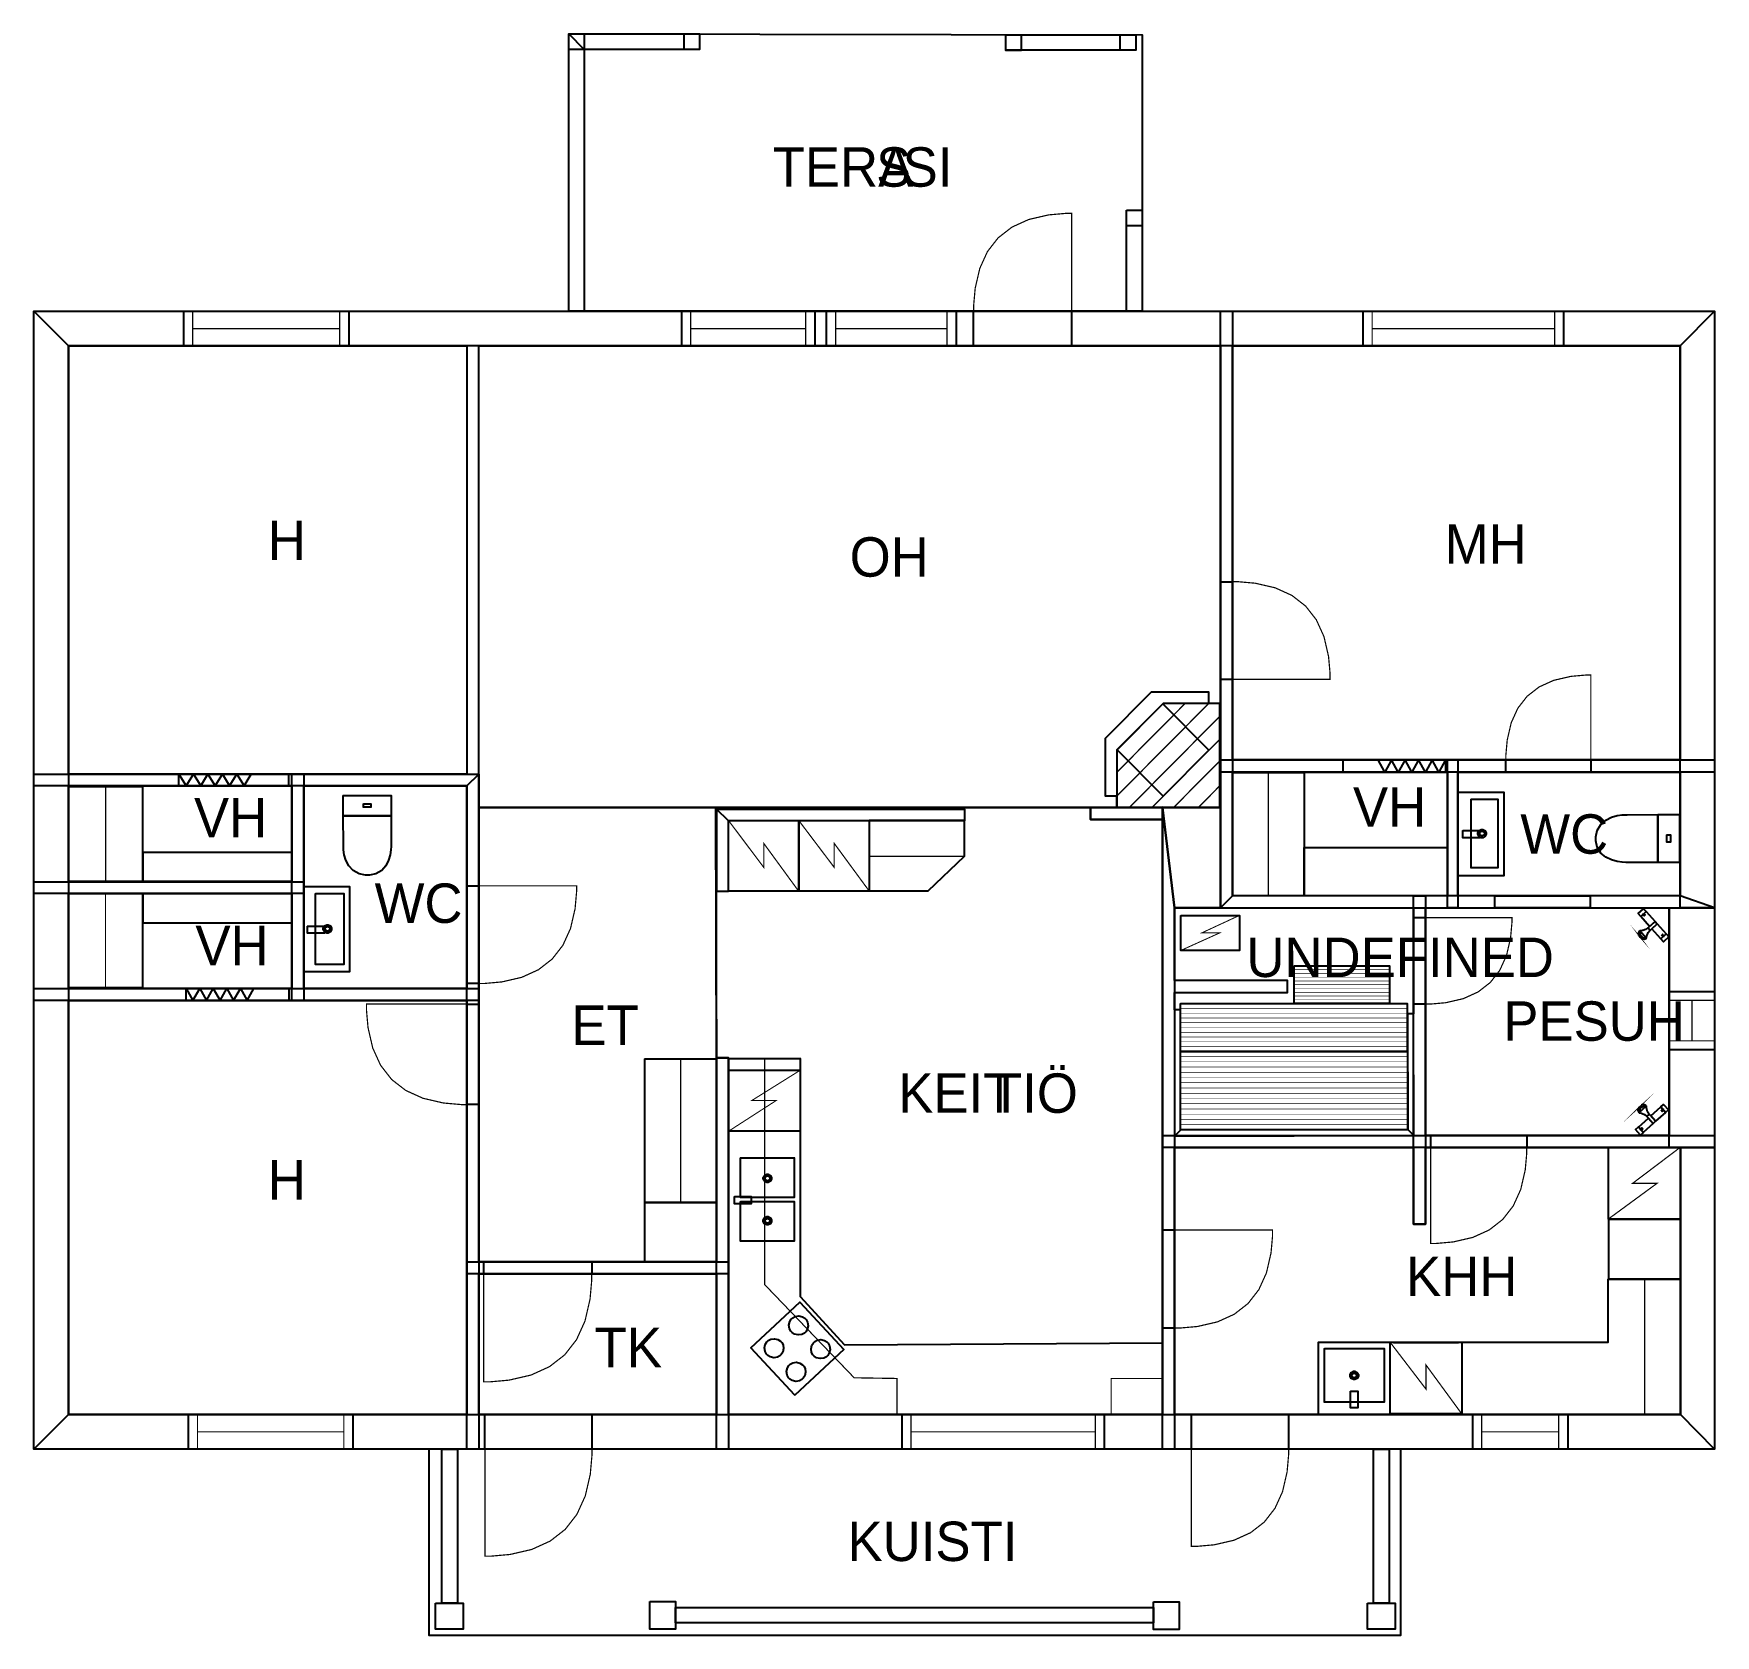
# Model space of a CAD drawing. Extents: x 2.4 to 17.1, y 0 to 14.
import ezdxf

# ---------------------------------------------------------------- set-up
doc = ezdxf.new("R2010")
doc.units = 0
doc.layers.get('0').update_dxf_attribs({"linetype": 'CONTINUOUS'})

msp = doc.modelspace()

# ---------------------------------------------------------------- texts
at = {"color": 0}
for s, p in [('TERA', (8.83449, 12.637)), ('S', (9.73586, 12.637)), ('SI', (9.96706, 12.637)), ('H', (4.43137, 9.38156)), ('MH', (14.694, 9.34867)), ('OH', (9.50578, 9.23594)), ('VH', (13.8943, 7.05532)), ('VH', (3.78789, 6.96329)), ('WC', (15.3537, 6.81958)), ('WC', (5.36349, 6.2164)), ('VH', (3.80039, 5.84704)), ('UNDEFINED', (12.965, 5.74428)), ('ET', (7.07876, 5.15221)), ('PESUH', (15.2049, 5.18833)), ('KEIT', (9.92918, 4.55992)), ('TIÖ', (10.7295, 4.55992)), ('H', (4.43137, 3.80368)), ('KHH', (14.3575, 2.96246)), ('TK', (7.28162, 2.34161)), ('KUISTI', (9.48668, 0.65084))]:
    msp.add_text(s, height=0.34375, dxfattribs=at).set_placement(p)

# ---------------------------------------------------------------- linework, layer by layer
at = {"color": 0}
for points, const_width in [([(7.05533, 13.9696), (8.19726, 13.9696), (8.19726, 13.8342), (7.19075, 13.8342), (7.05533, 13.9696)], 0.00208), ([(7.05533, 11.5507), (7.05533, 13.9696), (7.19075, 13.8342), (7.19075, 11.5507), (7.05533, 11.5507)], 0.00208), ([(7.05533, 11.5507), (7.05533, 13.9697), (12.0562, 13.9619), (12.0562, 11.5507), (7.05533, 11.5507)], 0.00208), ([(10.8662, 13.9619), (11.9996, 13.9619), (11.9996, 13.8265), (10.8662, 13.8265), (10.8662, 13.9619)], 0.00208), ([(10.5866, 11.5507), (10.5866, 11.6008), (10.5999, 11.7508), (10.64, 11.9243), (10.7067, 12.071), (10.8001, 12.1911), (10.9202, 12.2844), (11.0669, 12.3512), (11.2404, 12.3912), (11.3905, 12.4045), (11.4405, 12.4045), (11.4405, 11.5507), (10.5866, 11.5507)], 0.01042), ([(11.9207, 12.4311), (12.0562, 12.4311), (12.0562, 11.5507), (11.9207, 11.5507), (11.9207, 12.4311)], 0.00208), ([(2.39219, 11.5507), (17.0481, 11.5507), (16.746, 11.2486), (2.69428, 11.2486), (2.39219, 11.5507)], 0.00208), ([(2.39219, 1.62668), (2.39219, 11.5507), (2.69428, 11.2486), (2.69428, 1.92876), (2.39219, 1.62668)], 0.00208), ([(3.69803, 11.5507), (5.13688, 11.5507), (5.13688, 11.2486), (3.69803, 11.2486), (3.69803, 11.5507)], 0.01042), ([(3.69803, 11.5507), (5.13688, 11.5507), (5.13688, 11.2486), (3.69803, 11.2486), (3.69803, 11.5507)], 0.01042), ([(8.04156, 11.5507), (9.20063, 11.5507), (9.20063, 11.2486), (8.04156, 11.2486), (8.04156, 11.5507)], 0.01042), ([(8.04156, 11.5507), (9.20063, 11.5507), (9.20063, 11.2486), (8.04156, 11.2486), (8.04156, 11.5507)], 0.01042), ([(9.30469, 11.5507), (10.4329, 11.5507), (10.4329, 11.2486), (9.30469, 11.2486), (9.30469, 11.5507)], 0.01042), ([(9.30469, 11.5507), (10.4329, 11.5507), (10.4329, 11.2486), (9.30469, 11.2486), (9.30469, 11.5507)], 0.01042), ([(10.5866, 11.5507), (11.4405, 11.5507), (11.4405, 11.2486), (10.5866, 11.2486), (10.5866, 11.5507)], 0.01042), ([(10.5866, 11.5507), (11.4405, 11.5507), (11.4405, 11.2486), (10.5866, 11.2486), (10.5866, 11.5507)], 0.01042), ([(12.7389, 6.34679), (12.7389, 11.5507), (12.843, 11.5507), (12.843, 6.45096), (12.7389, 6.34679)], 0.00208), ([(13.9838, 11.5507), (15.731, 11.5507), (15.731, 11.2486), (13.9838, 11.2486), (13.9838, 11.5507)], 0.01042), ([(13.9838, 11.5507), (15.731, 11.5507), (15.731, 11.2486), (13.9838, 11.2486), (13.9838, 11.5507)], 0.01042), ([(17.0481, 11.5507), (17.0481, 6.34679), (16.746, 6.34679), (16.746, 11.2486), (17.0481, 11.5507)], 0.00208), ([(12.7389, 9.19211), (12.843, 9.19211), (12.843, 8.34056), (12.7389, 8.34056), (12.7389, 9.19211)], 0.01042), ([(12.7389, 9.19211), (12.843, 9.19211), (12.843, 8.34056), (12.7389, 8.34056), (12.7389, 9.19211)], 0.01042), ([(12.843, 9.19211), (12.8929, 9.19211), (13.0426, 9.17882), (13.2156, 9.13889), (13.362, 9.07238), (13.4817, 8.97922), (13.5749, 8.85943), (13.6414, 8.71306), (13.6813, 8.5401), (13.6947, 8.39035), (13.6947, 8.34044), (12.843, 8.34044), (12.843, 9.19211)], 0.01042), ([(15.2276, 7.63743), (15.2276, 7.68083), (15.2393, 7.81104), (15.274, 7.96149), (15.3318, 8.08876), (15.4129, 8.19293), (15.5169, 8.27393), (15.6443, 8.33176), (15.7947, 8.36649), (15.9249, 8.37804), (15.9683, 8.37804), (15.9683, 7.63743), (15.2276, 7.63743)], 0.01042), ([(12.7389, 7.22319), (11.8354, 7.22319), (11.8354, 7.32156), (11.7367, 7.32156), (11.7367, 7.82758), (12.137, 8.23281), (12.6345, 8.23281), (12.6345, 8.13178), (12.7316, 8.13178), (12.7389, 7.22319)], 0.01042), ([(11.8337, 7.72521), (11.8337, 7.22319), (12.7322, 7.22319), (12.7322, 8.1289), (12.2382, 8.1289), (11.8337, 7.72521)], 0.01208), ([(12.2351, 8.12603), (12.6378, 7.72179), (12.2398, 7.32221), (11.8372, 7.72646), (12.2351, 8.12603)], 0.01208), ([(12.7389, 7.63743), (17.0481, 7.63743), (17.0481, 7.53006), (12.7389, 7.53006), (12.7389, 7.63743)], 0.00208), ([(13.8095, 7.63743), (14.7024, 7.63743), (14.7024, 7.53006), (13.8095, 7.53006), (13.8095, 7.63743)], 0.01042), ([(14.719, 7.63743), (14.8097, 7.63743), (14.8097, 6.34679), (14.719, 6.34679), (14.719, 7.63743)], 0.00208), ([(15.2276, 7.63743), (15.9683, 7.63743), (15.9683, 7.53006), (15.2276, 7.53006), (15.2276, 7.63743)], 0.01042), ([(15.2276, 7.63743), (15.9683, 7.63743), (15.9683, 7.53006), (15.2276, 7.53006), (15.2276, 7.63743)], 0.01042), ([(6.16857, 7.41038), (2.39219, 7.41038), (2.39219, 7.51454), (6.27274, 7.51454), (6.16857, 7.41038)], 0.00208), ([(3.65717, 7.51454), (4.61242, 7.51454), (4.61242, 7.41038), (3.65717, 7.41038), (3.65717, 7.51454)], 0.01042), ([(4.64094, 7.51454), (4.74511, 7.51454), (4.74511, 5.54075), (4.64094, 5.54075), (4.64094, 7.51454)], 0.00208), ([(6.16857, 1.62668), (6.16857, 7.41038), (6.27274, 7.51454), (6.27274, 1.62668), (6.16857, 1.62668)], 0.00208), ([(12.8443, 7.52778), (12.8443, 6.45101), (13.4693, 6.45101), (13.4693, 7.52778), (12.8443, 7.52778)], 0.01042), ([(2.69536, 7.40722), (2.69536, 6.57601), (3.33968, 6.57601), (3.33968, 7.40722), (2.69536, 7.40722)], 0.01042), ([(5.08951, 7.32883), (5.50608, 7.32883), (5.50608, 7.15007), (5.08951, 7.15007), (5.08951, 7.32883)], 0.01042), ([(14.8115, 7.35531), (14.8115, 6.62771), (15.2099, 6.62771), (15.2099, 7.35531), (14.8115, 7.35531)], 0.01042), ([(5.26471, 7.2545), (5.33089, 7.2545), (5.33089, 7.22439), (5.26471, 7.22439), (5.26471, 7.2545)], 0.01042), ([(8.34532, 7.20942), (10.5061, 7.20942), (10.5061, 7.10525), (8.44949, 7.10525), (8.34532, 7.20942)], 0.00208), ([(8.44949, 6.49283), (8.44949, 7.10525), (8.34532, 7.20942), (8.34532, 6.49283), (8.44949, 6.49283)], 0.00208), ([(11.6058, 7.22325), (12.2339, 7.22325), (12.2339, 7.11908), (11.6058, 7.11908), (11.6058, 7.22325)], 0.00208), ([(12.2339, 7.22325), (12.7389, 7.22325), (12.7389, 6.34744), (12.3381, 6.34744), (12.2339, 7.22325)], 0.00208), ([(12.2339, 1.62668), (12.2339, 7.22325), (12.3381, 6.34744), (12.3381, 1.62668), (12.2339, 1.62668)], 0.00208), ([(14.9236, 7.29531), (14.9236, 6.69536), (15.1568, 6.69536), (15.1568, 7.29531), (14.9236, 7.29531)], 0.01042), ([(5.50608, 6.89399), (5.50608, 6.89399), (5.50613, 6.88282), (5.5045, 6.85319), (5.49837, 6.81142), (5.48497, 6.76346), (5.46143, 6.7155), (5.42497, 6.67372), (5.37278, 6.6441), (5.31972, 6.63286), (5.30208, 6.63286), (5.28375, 6.63286), (5.22889, 6.6441), (5.17481, 6.67372), (5.13699, 6.7155), (5.11257, 6.76346), (5.09858, 6.81142), (5.09218, 6.85319), (5.09044, 6.88282), (5.09056, 6.89399), (5.09056, 6.89399), (5.08951, 7.15007), (5.50608, 7.15007), (5.50608, 6.89399)], 0.01042), ([(8.44943, 7.10867), (9.06153, 7.10867), (9.06153, 6.49322), (8.44943, 6.49322), (8.44943, 7.10867)], 0.0102), ([(9.06153, 7.1096), (9.67681, 7.1096), (9.67681, 6.49419), (9.06153, 6.49419), (9.06153, 7.1096)], 0.01026), ([(9.67681, 6.49463), (10.1898, 6.49463), (10.5057, 6.79769), (10.5073, 7.11008), (9.67681, 7.11008), (9.67681, 6.49463)], 0.01042), ([(9.67681, 7.10894), (10.5061, 7.10894), (10.5061, 6.79644), (9.67681, 6.79644), (9.67681, 7.10894)], 0.01042), ([(16.2853, 6.74442), (16.2853, 6.74442), (16.2735, 6.74436), (16.2425, 6.74599), (16.1986, 6.75211), (16.1485, 6.76551), (16.0982, 6.78907), (16.0543, 6.82553), (16.0233, 6.87771), (16.0117, 6.93078), (16.0117, 6.9484), (16.0117, 6.96674), (16.0233, 7.0216), (16.0543, 7.07563), (16.0982, 7.11344), (16.1485, 7.13792), (16.1986, 7.15192), (16.2425, 7.15831), (16.2735, 7.16004), (16.2853, 7.15994), (16.2853, 7.15994), (16.5536, 7.16097), (16.5536, 6.74442), (16.2853, 6.74442)], 0.01042), ([(16.5536, 7.16092), (16.5536, 6.74442), (16.7408, 6.74442), (16.7408, 7.16092), (16.5536, 7.16092)], 0.01042), ([(14.8532, 7.02186), (14.8532, 6.95936), (14.999, 6.95936), (14.999, 7.02186), (14.8532, 7.02186)], 0.01042), ([(15.0193, 7.03179), (15.0257, 7.03179), (15.0451, 7.02115), (15.0558, 7.00179), (15.0558, 6.99533), (15.0558, 6.98893), (15.0451, 6.96957), (15.0257, 6.95888), (15.0193, 6.95888), (15.0129, 6.95888), (14.9935, 6.96957), (14.9829, 6.98893), (14.9829, 6.99533), (14.9829, 7.00179), (14.9935, 7.02115), (15.0129, 7.03179), (15.0193, 7.03179)], 0.00833), ([(15.0193, 7.01617), (15.0229, 7.01617), (15.034, 7.0101), (15.0401, 6.99903), (15.0401, 6.99533), (15.0401, 6.99169), (15.034, 6.98063), (15.0229, 6.9745), (15.0193, 6.9745), (15.0157, 6.9745), (15.0046, 6.98063), (14.9985, 6.99169), (14.9985, 6.99533), (14.9985, 6.99903), (15.0046, 7.0101), (15.0157, 7.01617), (15.0193, 7.01617)], 0.00833), ([(16.6314, 6.98579), (16.6314, 6.91954), (16.6629, 6.91954), (16.6629, 6.98579), (16.6314, 6.98579)], 0.01042), ([(3.34554, 6.83247), (4.641, 6.83247), (4.641, 6.57633), (3.34554, 6.57633), (3.34554, 6.83247)], 0.01042), ([(13.469, 6.87392), (14.719, 6.87392), (14.719, 6.45167), (13.469, 6.45167), (13.469, 6.87392)], 0.01042), ([(2.39219, 6.57596), (4.74511, 6.57596), (4.74511, 6.47179), (2.39219, 6.47179), (2.39219, 6.57596)], 0.00208), ([(2.69461, 6.47185), (2.69461, 5.65056), (3.33886, 5.65056), (3.33886, 6.47185), (2.69461, 6.47185)], 0.01042), ([(3.34554, 6.47151), (4.641, 6.47151), (4.641, 6.21533), (3.34554, 6.21533), (3.34554, 6.47151)], 0.01042), ([(4.74696, 6.5344), (4.74696, 5.79096), (5.1435, 5.79096), (5.1435, 6.5344), (4.74696, 6.5344)], 0.01042), ([(4.84799, 6.47265), (4.84799, 5.85482), (5.09526, 5.85482), (5.09526, 6.47265), (4.84799, 6.47265)], 0.01042), ([(6.16857, 6.54004), (6.27274, 6.54004), (6.27274, 5.68826), (6.16857, 5.68826), (6.16857, 6.54004)], 0.01042), ([(6.16857, 6.54004), (6.27274, 6.54004), (6.27274, 5.68826), (6.16857, 5.68826), (6.16857, 6.54004)], 0.01042), ([(6.27274, 5.68826), (6.3226, 5.68826), (6.47233, 5.70161), (6.64535, 5.74154), (6.79172, 5.80806), (6.91151, 5.90121), (7.00467, 6.021), (7.07118, 6.16743), (7.11111, 6.34044), (7.12446, 6.49018), (7.12446, 6.54004), (6.27274, 6.54004), (6.27274, 5.68826)], 0.01042), ([(15.1322, 6.45096), (15.9628, 6.45096), (15.9628, 6.34679), (15.1322, 6.34679), (15.1322, 6.45096)], 0.01042), ([(16.746, 6.45096), (12.843, 6.45096), (12.7389, 6.34679), (17.0481, 6.34679), (16.746, 6.45096)], 0.00208), ([(14.4221, 6.45096), (14.5263, 6.45096), (14.5263, 3.58838), (14.4221, 3.58838), (14.4221, 6.45096)], 0.00208), ([(16.4282, 6.33946), (16.4504, 6.31472), (16.4033, 6.27219), (16.381, 6.29693), (16.4282, 6.33946)], 0.01042), ([(16.4504, 6.31472), (16.5285, 6.22803), (16.4814, 6.18549), (16.4033, 6.27219), (16.4504, 6.31472)], 0.01042), ([(16.6522, 6.34679), (17.0481, 6.34679), (17.0481, 4.25786), (16.6522, 4.25786), (16.6522, 6.34679)], 0.00208), ([(4.77881, 6.18918), (4.77881, 6.12668), (4.92464, 6.12668), (4.92464, 6.18918), (4.77881, 6.18918)], 0.01042), ([(4.95199, 6.20019), (4.95839, 6.20019), (4.97775, 6.18956), (4.98844, 6.17019), (4.98844, 6.16374), (4.98844, 6.15733), (4.97775, 6.13797), (4.95839, 6.12728), (4.95199, 6.12728), (4.94553, 6.12728), (4.92617, 6.13797), (4.91553, 6.15733), (4.91553, 6.16374), (4.91553, 6.17019), (4.92617, 6.18956), (4.94553, 6.20019), (4.95199, 6.20019)], 0.00833), ([(4.95199, 6.18457), (4.95562, 6.18457), (4.96669, 6.1785), (4.97282, 6.16743), (4.97282, 6.16374), (4.97282, 6.1601), (4.96669, 6.14903), (4.95562, 6.1429), (4.95199, 6.1429), (4.94829, 6.1429), (4.93722, 6.14903), (4.93115, 6.1601), (4.93115, 6.16374), (4.93115, 6.16743), (4.93722, 6.1785), (4.94829, 6.18457), (4.95199, 6.18457)], 0.00833), ([(12.3918, 6.28196), (12.9051, 6.28196), (12.9051, 5.97547), (12.3918, 5.97547), (12.3918, 6.28196)], 0.00856), ([(14.4221, 6.26264), (14.5263, 6.26264), (14.5263, 5.50836), (14.4221, 5.50836), (14.4221, 6.26264)], 0.01042), ([(14.4221, 6.26264), (14.5263, 6.26264), (14.5263, 5.50836), (14.4221, 5.50836), (14.4221, 6.26264)], 0.01042), ([(14.5263, 5.50836), (14.5704, 5.50836), (14.7029, 5.52018), (14.8561, 5.5555), (14.9858, 5.61442), (15.0918, 5.69694), (15.1743, 5.803), (15.2333, 5.93261), (15.2686, 6.08583), (15.2804, 6.21837), (15.2804, 6.26253), (14.5263, 6.26253), (14.5263, 5.50836)], 0.01042), ([(16.4265, 6.29308), (16.4296, 6.29156), (16.4389, 6.28694), (16.4415, 6.28564), (16.4415, 6.28564), (16.4404, 6.28472), (16.4372, 6.28185), (16.434, 6.27897), (16.4331, 6.278), (16.4331, 6.278), (16.4319, 6.28017), (16.4278, 6.28988), (16.4265, 6.29308)], 0.01042), ([(16.5285, 6.22803), (16.5474, 6.20708), (16.4854, 6.15136), (16.4839, 6.1531), (16.4682, 6.17051), (16.4667, 6.17225), (16.4717, 6.17681), (16.5233, 6.22336), (16.5285, 6.22803)], 0.01042), ([(16.5474, 6.20708), (16.6254, 6.12039), (16.5782, 6.0779), (16.5001, 6.16461), (16.5474, 6.20708)], 0.01042), ([(16.6247, 6.12121), (16.6485, 6.09489), (16.6013, 6.05236), (16.5775, 6.07867), (16.6247, 6.12121)], 0.01042), ([(16.6007, 6.09956), (16.5994, 6.10281), (16.5958, 6.11257), (16.595, 6.11539), (16.595, 6.11539), (16.5939, 6.11447), (16.5907, 6.11154), (16.5875, 6.10867), (16.5864, 6.10769), (16.5864, 6.10769), (16.5885, 6.10639), (16.5976, 6.10124), (16.6007, 6.09956)], 0.01042), ([(13.3819, 5.84201), (14.2126, 5.84201), (14.2126, 5.51264), (13.3819, 5.51264), (13.3819, 5.84201)], 0.01042), ([(2.39219, 5.64492), (6.27274, 5.64492), (6.27274, 5.54075), (2.39219, 5.54075), (2.39219, 5.64492)], 0.00208), ([(3.71978, 5.64492), (4.6154, 5.64492), (4.6154, 5.54075), (3.71978, 5.54075), (3.71978, 5.64492)], 0.01042), ([(16.6522, 5.61876), (17.0481, 5.61876), (17.0481, 5.10992), (16.6522, 5.10992), (16.6522, 5.61876)], 0.01042), ([(16.6522, 5.61876), (17.0481, 5.61876), (17.0481, 5.10992), (16.6522, 5.10992), (16.6522, 5.61876)], 0.01042), ([(6.16857, 4.63189), (6.11719, 4.63189), (5.96306, 4.64561), (5.785, 4.68674), (5.63428, 4.75521), (5.51101, 4.85107), (5.41515, 4.97439), (5.34663, 5.12506), (5.30556, 5.30311), (5.29189, 5.45725), (5.29189, 5.50857), (6.16857, 5.50857), (6.16857, 4.63189)], 0.01042), ([(6.16857, 5.50857), (6.27274, 5.50857), (6.27274, 4.63189), (6.16857, 4.63189), (6.16857, 5.50857)], 0.01042), ([(6.16857, 5.50857), (6.27274, 5.50857), (6.27274, 4.63189), (6.16857, 4.63189), (6.16857, 5.50857)], 0.01042), ([(12.3381, 5.45774), (12.3381, 4.35618), (12.3902, 4.40836), (12.3902, 5.45774), (12.3381, 5.45774)], 0.00208), ([(12.3903, 5.51264), (14.3671, 5.51264), (14.3671, 5.09597), (12.3903, 5.09597), (12.3903, 5.51264)], 0.01042), ([(14.4236, 4.36203), (14.4221, 5.42193), (14.37, 5.42182), (14.3715, 4.41401), (14.4236, 4.36203)], 0.00208), ([(7.71912, 5.03212), (7.71912, 3.77821), (8.34412, 3.77821), (8.34412, 5.03212), (7.71912, 5.03212)], 0.01042), ([(8.34532, 5.03911), (8.44949, 5.03911), (8.44949, 1.62668), (8.34532, 1.62668), (8.34532, 5.03911)], 0.00208), ([(8.45074, 1.93056), (8.45074, 5.03461), (8.76378, 5.03461), (8.76378, 3.06233), (9.54471, 2.24903), (9.91878, 2.24306), (9.91878, 1.93056), (8.44993, 1.92876), (8.45074, 1.93056)], 0.01042), ([(8.44943, 5.03461), (9.07443, 5.03461), (9.07443, 2.95742), (9.46067, 2.53504), (12.234, 2.55376), (12.234, 1.92876), (8.44943, 1.92876), (8.44943, 5.03461)], 0.01042), ([(12.3908, 5.09597), (14.371, 5.09597), (14.371, 4.41118), (12.3908, 4.41118), (12.3908, 5.09597)], 0.01042), ([(8.44943, 4.93229), (8.44943, 4.39947), (9.07443, 4.39947), (9.07443, 4.93229), (8.44943, 4.93229)], 0.00888), ([(16.5335, 4.48579), (16.5126, 4.46701), (16.4568, 4.52892), (16.4586, 4.53049), (16.476, 4.54617), (16.4776, 4.54775), (16.4822, 4.54275), (16.5287, 4.49104), (16.5335, 4.48579)], 0.01042), ([(16.6201, 4.56386), (16.5335, 4.48579), (16.491, 4.53304), (16.5776, 4.61111), (16.6201, 4.56386)], 0.01042), ([(16.6449, 4.58615), (16.6201, 4.56386), (16.5776, 4.61111), (16.6025, 4.6334), (16.6449, 4.58615)], 0.01042), ([(16.5986, 4.58789), (16.5969, 4.58479), (16.5924, 4.57547), (16.5911, 4.57275), (16.5911, 4.57275), (16.5901, 4.57383), (16.5874, 4.57704), (16.5843, 4.58024), (16.5835, 4.58128), (16.5835, 4.58128), (16.5856, 4.58242), (16.5953, 4.58658), (16.5986, 4.58789)], 0.01042), ([(12.3381, 4.35618), (14.4236, 4.36203), (14.3715, 4.41401), (12.3902, 4.40836), (12.3381, 4.35618)], 0.00208), ([(16.4267, 4.38965), (16.4003, 4.36594), (16.3578, 4.41314), (16.3842, 4.43685), (16.4267, 4.38965)], 0.01042), ([(16.5126, 4.46701), (16.4258, 4.38894), (16.3833, 4.43614), (16.47, 4.51421), (16.5126, 4.46701)], 0.01042), ([(16.405, 4.41363), (16.4082, 4.41488), (16.4179, 4.41851), (16.4208, 4.41943), (16.4208, 4.41943), (16.4199, 4.42051), (16.4169, 4.42372), (16.4142, 4.42692), (16.4132, 4.42794), (16.4132, 4.42794), (16.4118, 4.42594), (16.4067, 4.41672), (16.405, 4.41363)], 0.01042), ([(12.2339, 4.36203), (17.0481, 4.36203), (17.0481, 4.25786), (12.2339, 4.25786), (12.2339, 4.36203)], 0.00208), ([(15.4096, 4.25786), (15.4096, 4.20882), (15.3964, 4.06168), (15.3572, 3.89165), (15.2918, 3.74778), (15.2003, 3.6301), (15.0826, 3.53851), (14.9387, 3.47314), (14.7686, 3.43392), (14.6215, 3.42079), (14.5725, 3.42079), (14.5725, 4.25786), (15.4096, 4.25786)], 0.01042), ([(14.5726, 4.36203), (15.4096, 4.36203), (15.4096, 4.25786), (14.5726, 4.25786), (14.5726, 4.36203)], 0.01042), ([(14.5726, 4.36203), (15.4096, 4.36203), (15.4096, 4.25786), (14.5726, 4.25786), (14.5726, 4.36203)], 0.01042), ([(16.1217, 4.25786), (16.1217, 3.63286), (16.7467, 3.63286), (16.7467, 4.25786), (16.1217, 4.25786)], 0.01042), ([(17.0481, 4.25786), (17.0481, 1.62668), (16.7507, 1.92876), (16.7507, 4.25786), (17.0481, 4.25786)], 0.00208), ([(8.5541, 4.16803), (8.5541, 3.8221), (9.02285, 3.8221), (9.02285, 4.16803), (8.5541, 4.16803)], 0.01042), ([(8.78847, 4.02485), (8.79486, 4.02485), (8.81424, 4.01421), (8.82493, 3.99485), (8.82493, 3.98839), (8.82493, 3.98199), (8.81424, 3.96262), (8.79486, 3.95193), (8.78847, 3.95193), (8.78201, 3.95193), (8.76264, 3.96262), (8.75201, 3.98199), (8.75201, 3.98839), (8.75201, 3.99485), (8.76264, 4.01421), (8.78201, 4.02485), (8.78847, 4.02485)], 0.00833), ([(8.78847, 4.00922), (8.7921, 4.00922), (8.80317, 4.00315), (8.80931, 3.99208), (8.80931, 3.98839), (8.80931, 3.98475), (8.80317, 3.97368), (8.7921, 3.96756), (8.78847, 3.96756), (8.78478, 3.96756), (8.77371, 3.97368), (8.76764, 3.98475), (8.76764, 3.98839), (8.76764, 3.99208), (8.77371, 4.00315), (8.78478, 4.00922), (8.78847, 4.00922)], 0.00833), ([(8.50097, 3.83003), (8.50097, 3.76753), (8.64681, 3.76753), (8.64681, 3.83003), (8.50097, 3.83003)], 0.01042), ([(7.71912, 3.77815), (7.71912, 3.26014), (8.34412, 3.26014), (8.34412, 3.77815), (7.71912, 3.77815)], 0.01042), ([(8.55306, 3.78575), (8.55306, 3.43983), (9.02181, 3.43983), (9.02181, 3.78575), (8.55306, 3.78575)], 0.01042), ([(8.78847, 3.65468), (8.79486, 3.65468), (8.81424, 3.64404), (8.82493, 3.62468), (8.82493, 3.61822), (8.82493, 3.61182), (8.81424, 3.59244), (8.79486, 3.58176), (8.78847, 3.58176), (8.78201, 3.58176), (8.76264, 3.59244), (8.75201, 3.61182), (8.75201, 3.61822), (8.75201, 3.62468), (8.76264, 3.64404), (8.78201, 3.65468), (8.78847, 3.65468)], 0.00833), ([(8.78847, 3.63906), (8.7921, 3.63906), (8.80317, 3.63297), (8.80931, 3.6219), (8.80931, 3.61822), (8.80931, 3.61458), (8.80317, 3.60351), (8.7921, 3.59739), (8.78847, 3.59739), (8.78478, 3.59739), (8.77371, 3.60351), (8.76764, 3.61458), (8.76764, 3.61822), (8.76764, 3.6219), (8.77371, 3.63297), (8.78478, 3.63906), (8.78847, 3.63906)], 0.00833), ([(12.2339, 3.53803), (12.3381, 3.53803), (12.3381, 2.68306), (12.2339, 2.68306), (12.2339, 3.53803)], 0.01042), ([(12.2339, 3.53803), (12.3381, 3.53803), (12.3381, 2.68306), (12.2339, 2.68306), (12.2339, 3.53803)], 0.01042), ([(12.3381, 2.68306), (12.3882, 2.68306), (12.5385, 2.69646), (12.7122, 2.73649), (12.8591, 2.80333), (12.9794, 2.89681), (13.0729, 3.01704), (13.1397, 3.16401), (13.1797, 3.33768), (13.1931, 3.48796), (13.1931, 3.53803), (12.3381, 3.53803), (12.3381, 2.68306)], 0.01042), ([(16.1242, 3.63286), (16.1242, 3.10792), (16.7492, 3.10792), (16.7492, 3.63286), (16.1242, 3.63286)], 0.01042), ([(6.16857, 3.26014), (8.44949, 3.26014), (8.44949, 3.15597), (6.16857, 3.15597), (6.16857, 3.26014)], 0.00208), ([(6.31418, 3.26014), (7.25635, 3.26014), (7.25635, 3.15597), (6.31418, 3.15597), (6.31418, 3.26014)], 0.01042), ([(6.31418, 3.26014), (7.25635, 3.26014), (7.25635, 3.15597), (6.31418, 3.15597), (6.31418, 3.26014)], 0.01042), ([(7.25635, 3.15597), (7.25635, 3.10081), (7.2416, 2.93517), (7.19743, 2.74376), (7.12381, 2.58182), (7.02078, 2.44933), (6.88829, 2.34631), (6.72635, 2.27268), (6.535, 2.22851), (6.36936, 2.21376), (6.31418, 2.21376), (6.31418, 3.15597), (7.25635, 3.15597)], 0.01042), ([(13.5928, 1.92876), (13.5928, 2.55951), (16.1204, 2.55951), (16.1204, 3.10775), (16.7506, 3.10775), (16.7506, 1.92931), (13.5928, 1.92876)], 0.01042), ([(16.4381, 3.10775), (16.4381, 1.93044), (16.7506, 1.93044), (16.7506, 3.10775), (16.4381, 3.10775)], 0.01042), ([(9.02724, 2.09853), (8.64333, 2.51025), (9.06999, 2.9081), (9.45389, 2.49636), (9.02724, 2.09853)], 0.01042), ([(9.00261, 2.7665), (9.00851, 2.77203), (9.03076, 2.78386), (9.06228, 2.7889), (9.09343, 2.78168), (9.11485, 2.76839), (9.12039, 2.76243), (9.12587, 2.75651), (9.13769, 2.73426), (9.14268, 2.70269), (9.13547, 2.67156), (9.12218, 2.65018), (9.11626, 2.64464), (9.11029, 2.63917), (9.08806, 2.62733), (9.05647, 2.62229), (9.02533, 2.6295), (9.00396, 2.64279), (8.99849, 2.64871), (8.99294, 2.65468), (8.98112, 2.67692), (8.97613, 2.7085), (8.98329, 2.73964), (8.99664, 2.76101), (9.00261, 2.7665)], 0.01042), ([(8.78928, 2.5676), (8.79519, 2.57314), (8.81743, 2.58496), (8.84896, 2.58996), (8.8801, 2.58279), (8.90153, 2.56944), (8.90707, 2.56347), (8.91254, 2.55757), (8.92437, 2.53532), (8.92936, 2.50379), (8.92215, 2.47265), (8.90886, 2.45122), (8.90294, 2.44569), (8.89697, 2.44021), (8.87472, 2.42839), (8.84315, 2.42339), (8.81201, 2.43061), (8.79064, 2.4439), (8.78515, 2.44982), (8.77963, 2.45578), (8.76779, 2.47803), (8.76281, 2.50956), (8.76997, 2.54069), (8.78331, 2.56207), (8.78928, 2.5676)], 0.01042), ([(9.19476, 2.56039), (9.20068, 2.56592), (9.22293, 2.57775), (9.2545, 2.58274), (9.28564, 2.57557), (9.30701, 2.56222), (9.31256, 2.55626), (9.31803, 2.55035), (9.32986, 2.5281), (9.3349, 2.49658), (9.32769, 2.46544), (9.31435, 2.44401), (9.30843, 2.43847), (9.30246, 2.433), (9.28022, 2.42117), (9.24869, 2.41618), (9.21756, 2.42339), (9.19612, 2.43668), (9.19065, 2.4426), (9.18511, 2.44857), (9.17329, 2.47081), (9.16829, 2.50239), (9.17551, 2.53353), (9.18886, 2.5549), (9.19476, 2.56039)], 0.01042), ([(13.6449, 2.50429), (14.1657, 2.50429), (14.1657, 2.03554), (13.6449, 2.03554), (13.6449, 2.50429)], 0.01042), ([(14.2178, 2.55951), (14.8428, 2.55951), (14.8428, 1.93451), (14.2178, 1.93451), (14.2178, 2.55951)], 0.01042), ([(8.98144, 2.36149), (8.98736, 2.36703), (9.0096, 2.37885), (9.04118, 2.38385), (9.07232, 2.37663), (9.09369, 2.36333), (9.09924, 2.35736), (9.10471, 2.35146), (9.11654, 2.32921), (9.12158, 2.29764), (9.11436, 2.2665), (9.10101, 2.24511), (9.09511, 2.23958), (9.08919, 2.2341), (9.06689, 2.22228), (9.03538, 2.21724), (9.00424, 2.22444), (8.98281, 2.23779), (8.97732, 2.24371), (8.97179, 2.24968), (8.95996, 2.27192), (8.95497, 2.30344), (8.96218, 2.33458), (8.97547, 2.35596), (8.98144, 2.36149)], 0.01042), ([(11.7862, 2.24224), (12.234, 2.24224), (12.234, 1.92974), (11.7862, 1.92974), (11.7862, 2.24224)], 0.01042), ([(13.8688, 2.26992), (13.8688, 2.27636), (13.8794, 2.29574), (13.8988, 2.30638), (13.9053, 2.30638), (13.9117, 2.30638), (13.9311, 2.29574), (13.9417, 2.27636), (13.9417, 2.26992), (13.9417, 2.26351), (13.9311, 2.24414), (13.9117, 2.23346), (13.9053, 2.23346), (13.8988, 2.23346), (13.8794, 2.24414), (13.8688, 2.26351), (13.8688, 2.26992)], 0.00833), ([(13.8844, 2.26992), (13.8844, 2.2736), (13.8906, 2.28467), (13.9015, 2.29075), (13.9053, 2.29075), (13.9089, 2.29075), (13.92, 2.28467), (13.9261, 2.2736), (13.9261, 2.26992), (13.9261, 2.26628), (13.92, 2.25521), (13.9089, 2.24908), (13.9053, 2.24908), (13.9015, 2.24908), (13.8906, 2.25521), (13.8844, 2.26628), (13.8844, 2.26992)], 0.00833), ([(13.874, 2.13243), (13.9365, 2.13243), (13.9365, 1.9866), (13.874, 1.9866), (13.874, 2.13243)], 0.01042), ([(17.0481, 1.62668), (2.39219, 1.62668), (2.69428, 1.92876), (16.7507, 1.92876), (17.0481, 1.62668)], 0.00208), ([(3.74061, 1.92876), (5.17219, 1.92876), (5.17219, 1.62668), (3.74061, 1.62668), (3.74061, 1.92876)], 0.01042), ([(3.74061, 1.92876), (5.17219, 1.92876), (5.17219, 1.62668), (3.74061, 1.62668), (3.74061, 1.92876)], 0.01042), ([(6.32508, 1.92876), (7.25825, 1.92876), (7.25825, 1.62668), (6.32508, 1.62668), (6.32508, 1.92876)], 0.01042), ([(6.32508, 1.92876), (7.25825, 1.92876), (7.25825, 1.62668), (6.32508, 1.62668), (6.32508, 1.92876)], 0.01042), ([(9.96263, 1.92876), (11.726, 1.92876), (11.726, 1.62668), (9.96263, 1.62668), (9.96263, 1.92876)], 0.01042), ([(9.96263, 1.92876), (11.726, 1.92876), (11.726, 1.62668), (9.96263, 1.62668), (9.96263, 1.92876)], 0.01042), ([(12.4855, 1.92876), (13.3331, 1.92876), (13.3331, 1.62668), (12.4855, 1.62668), (12.4855, 1.92876)], 0.01042), ([(12.4855, 1.92876), (13.3331, 1.92876), (13.3331, 1.62668), (12.4855, 1.62668), (12.4855, 1.92876)], 0.01042), ([(14.9389, 1.92876), (15.7668, 1.92876), (15.7668, 1.62668), (14.9389, 1.62668), (14.9389, 1.92876)], 0.01042), ([(14.9389, 1.92876), (15.7668, 1.92876), (15.7668, 1.62668), (14.9389, 1.62668), (14.9389, 1.92876)], 0.01042), ([(5.83664, 1.62668), (5.83664, 0.00358), (14.3115, 0.00358), (14.3115, 1.62463), (5.83664, 1.62668)], 0.00208), ([(5.9496, 1.62668), (6.08501, 1.62668), (6.08501, 0.28483), (5.9496, 0.28483), (5.9496, 1.62668)], 0.00208), ([(7.25825, 1.62668), (7.25825, 1.57206), (7.24365, 1.40799), (7.19993, 1.21848), (7.12701, 1.05811), (7.02496, 0.92687), (6.89372, 0.82481), (6.73335, 0.7519), (6.54378, 0.70817), (6.37972, 0.69358), (6.32508, 0.69358), (6.32508, 1.62668), (7.25825, 1.62668)], 0.01042), ([(13.3331, 1.62668), (13.3331, 1.57704), (13.3198, 1.42806), (13.2801, 1.25591), (13.2139, 1.11019), (13.1212, 0.99099), (13.002, 0.89833), (12.8563, 0.83209), (12.6841, 0.79237), (12.5352, 0.77908), (12.4855, 0.77908), (12.4855, 1.62668), (13.3331, 1.62668)], 0.01042), ([(14.0739, 1.62668), (14.2093, 1.62668), (14.2093, 0.28483), (14.0739, 0.28483), (14.0739, 1.62668)], 0.00208), ([(7.9879, 0.24669), (12.1535, 0.24669), (12.1535, 0.11127), (7.9879, 0.11127), (7.9879, 0.24669)], 0.00208)]:
    msp.add_lwpolyline(points, close=True, dxfattribs=dict(at, const_width=const_width))
at = {"color": 7}
for points in [[(7.05533, 11.5507), (7.05533, 13.9697), (12.0562, 13.9619), (12.0562, 11.5507), (7.05533, 11.5507)], [(7.05533, 11.5507), (7.05533, 13.9696), (7.19075, 13.8342), (7.19075, 11.5507), (7.05533, 11.5507)], [(7.05533, 13.9696), (8.19726, 13.9696), (8.19726, 13.8342), (7.19075, 13.8342), (7.05533, 13.9696)], [(10.8662, 13.9619), (11.9996, 13.9619), (11.9996, 13.8265), (10.8662, 13.8265), (10.8662, 13.9619)], [(11.9207, 12.4311), (12.0562, 12.4311), (12.0562, 11.5507), (11.9207, 11.5507), (11.9207, 12.4311)], [(3.69803, 11.5507), (5.13688, 11.5507), (5.13688, 11.2486), (3.69803, 11.2486), (3.69803, 11.5507)], [(3.69803, 11.5507), (5.13688, 11.5507), (5.13688, 11.2486), (3.69803, 11.2486), (3.69803, 11.5507)], [(8.04156, 11.5507), (9.20063, 11.5507), (9.20063, 11.2486), (8.04156, 11.2486), (8.04156, 11.5507)], [(8.04156, 11.5507), (9.20063, 11.5507), (9.20063, 11.2486), (8.04156, 11.2486), (8.04156, 11.5507)], [(9.30469, 11.5507), (10.4329, 11.5507), (10.4329, 11.2486), (9.30469, 11.2486), (9.30469, 11.5507)], [(9.30469, 11.5507), (10.4329, 11.5507), (10.4329, 11.2486), (9.30469, 11.2486), (9.30469, 11.5507)], [(10.5866, 11.5507), (11.4405, 11.5507), (11.4405, 11.2486), (10.5866, 11.2486), (10.5866, 11.5507)], [(10.5866, 11.5507), (11.4405, 11.5507), (11.4405, 11.2486), (10.5866, 11.2486), (10.5866, 11.5507)], [(13.9838, 11.5507), (15.731, 11.5507), (15.731, 11.2486), (13.9838, 11.2486), (13.9838, 11.5507)], [(13.9838, 11.5507), (15.731, 11.5507), (15.731, 11.2486), (13.9838, 11.2486), (13.9838, 11.5507)], [(2.69428, 11.2486), (6.16857, 11.2486), (6.16857, 7.51454), (2.69428, 7.51454), (2.69428, 11.2486)], [(6.27274, 11.2486), (12.7389, 11.2486), (12.7389, 7.22325), (6.27274, 7.22325), (6.27274, 11.2486)], [(12.843, 11.2486), (16.746, 11.2486), (16.746, 7.63743), (12.843, 7.63743), (12.843, 11.2486)], [(12.7389, 9.19211), (12.843, 9.19211), (12.843, 8.34056), (12.7389, 8.34056), (12.7389, 9.19211)], [(12.7389, 9.19211), (12.843, 9.19211), (12.843, 8.34056), (12.7389, 8.34056), (12.7389, 9.19211)], [(12.7389, 7.22319), (11.8354, 7.22319), (11.8354, 7.32156), (11.7367, 7.32156), (11.7367, 7.82758), (12.137, 8.23281), (12.6345, 8.23281), (12.6345, 8.13178), (12.7316, 8.13178), (12.7389, 7.22319)], [(11.8337, 7.72521), (11.8337, 7.22319), (12.7322, 7.22319), (12.7322, 8.1289), (12.2382, 8.1289), (11.8337, 7.72521)], [(12.2351, 8.12603), (12.6378, 7.72179), (12.2398, 7.32221), (11.8372, 7.72646), (12.2351, 8.12603)], [(13.8095, 7.63743), (14.7024, 7.63743), (14.7024, 7.53006), (13.8095, 7.53006), (13.8095, 7.63743)], [(13.8095, 7.63743), (14.7024, 7.63743), (14.7024, 7.53006), (13.8095, 7.53006), (13.8095, 7.63743)], [(14.7024, 7.63743), (14.6433, 7.53006), (14.5844, 7.63743), (14.5256, 7.53006), (14.4665, 7.63743), (14.4076, 7.53006), (14.3487, 7.63743), (14.2897, 7.53006), (14.2308, 7.63743), (14.1719, 7.53006), (14.1131, 7.63743)], [(15.2276, 7.63743), (15.9683, 7.63743), (15.9683, 7.53006), (15.2276, 7.53006), (15.2276, 7.63743)], [(15.2276, 7.63743), (15.9683, 7.63743), (15.9683, 7.53006), (15.2276, 7.53006), (15.2276, 7.63743)], [(3.65717, 7.51454), (4.61242, 7.51454), (4.61242, 7.41038), (3.65717, 7.41038), (3.65717, 7.51454)], [(3.65717, 7.51454), (4.61242, 7.51454), (4.61242, 7.41038), (3.65717, 7.41038), (3.65717, 7.51454)], [(3.65717, 7.51454), (3.72021, 7.41038), (3.78331, 7.51454), (3.84636, 7.41038), (3.9094, 7.51454), (3.97239, 7.41038), (4.03554, 7.51454), (4.09853, 7.41038), (4.16157, 7.51454), (4.22461, 7.41038), (4.28771, 7.51454)], [(12.843, 7.53006), (14.719, 7.53006), (14.719, 6.45096), (12.843, 6.45096), (12.843, 7.53006)], [(12.8443, 7.52778), (13.4693, 7.52778), (13.4693, 6.45101), (12.8443, 6.45101), (12.8443, 7.52778)], [(14.8097, 7.53006), (16.746, 7.53006), (16.746, 6.45096), (14.8097, 6.45096), (14.8097, 7.53006)], [(2.69428, 7.41038), (4.64094, 7.41038), (4.64094, 6.57596), (2.69428, 6.57596), (2.69428, 7.41038)], [(2.69536, 7.40722), (3.33968, 7.40722), (3.33968, 6.57601), (2.69536, 6.57601), (2.69536, 7.40722)], [(4.74511, 7.41038), (6.16857, 7.41038), (6.16857, 5.64492), (4.74511, 5.64492), (4.74511, 7.41038)], [(14.8115, 7.35531), (15.2099, 7.35531), (15.2099, 6.62771), (14.8115, 6.62771), (14.8115, 7.35531)], [(5.08951, 7.32883), (5.50608, 7.32883), (5.50608, 7.15007), (5.08951, 7.15007), (5.08951, 7.32883)], [(5.26471, 7.2545), (5.33089, 7.2545), (5.33089, 7.22439), (5.26471, 7.22439), (5.26471, 7.2545)], [(8.34532, 4.76389), (8.34532, 3.26014), (6.27274, 3.26014), (6.27274, 7.22325), (8.33979, 7.22325), (8.34532, 4.76389)], [(11.6058, 7.22325), (11.6058, 7.11908), (12.2339, 7.11908), (12.2339, 1.92876), (8.44949, 1.92876), (8.44949, 5.03911), (8.34532, 5.03911), (8.33979, 7.22325), (11.6058, 7.22325)], [(14.9236, 7.29531), (15.1568, 7.29531), (15.1568, 6.69536), (14.9236, 6.69536), (14.9236, 7.29531)], [(5.50608, 6.89399), (5.50608, 6.89399), (5.50613, 6.88282), (5.5045, 6.85319), (5.49837, 6.81142), (5.48497, 6.76346), (5.46143, 6.7155), (5.42497, 6.67372), (5.37278, 6.6441), (5.31972, 6.63286), (5.30208, 6.63286), (5.28375, 6.63286), (5.22889, 6.6441), (5.17481, 6.67372), (5.13699, 6.7155), (5.11257, 6.76346), (5.09858, 6.81142), (5.09218, 6.85319), (5.09044, 6.88282), (5.09056, 6.89399), (5.09056, 6.89399), (5.08951, 7.15007), (5.50608, 7.15007), (5.50608, 6.89399)], [(8.44943, 7.10867), (9.06153, 7.10867), (9.06153, 6.49322), (8.44943, 6.49322), (8.44943, 7.10867)], [(9.06153, 7.1096), (9.67681, 7.1096), (9.67681, 6.49419), (9.06153, 6.49419), (9.06153, 7.1096)], [(9.67681, 6.49463), (10.1898, 6.49463), (10.5057, 6.79769), (10.5073, 7.11008), (9.67681, 7.11008), (9.67681, 6.49463)], [(16.2853, 6.74442), (16.2853, 6.74442), (16.2735, 6.74436), (16.2425, 6.74599), (16.1986, 6.75211), (16.1485, 6.76551), (16.0982, 6.78907), (16.0543, 6.82553), (16.0233, 6.87771), (16.0117, 6.93078), (16.0117, 6.9484), (16.0117, 6.96674), (16.0233, 7.0216), (16.0543, 7.07563), (16.0982, 7.11344), (16.1485, 7.13792), (16.1986, 7.15192), (16.2425, 7.15831), (16.2735, 7.16004), (16.2853, 7.15994), (16.2853, 7.15994), (16.5536, 7.16097), (16.5536, 6.74442), (16.2853, 6.74442)], [(16.5536, 7.16092), (16.7408, 7.16092), (16.7408, 6.74442), (16.5536, 6.74442), (16.5536, 7.16092)], [(14.8532, 7.02186), (14.999, 7.02186), (14.999, 6.95936), (14.8532, 6.95936), (14.8532, 7.02186)], [(15.0193, 7.03179), (15.0257, 7.03179), (15.0451, 7.02115), (15.0558, 7.00179), (15.0558, 6.99533), (15.0558, 6.98893), (15.0451, 6.96957), (15.0257, 6.95888), (15.0193, 6.95888), (15.0129, 6.95888), (14.9935, 6.96957), (14.9829, 6.98893), (14.9829, 6.99533), (14.9829, 7.00179), (14.9935, 7.02115), (15.0129, 7.03179), (15.0193, 7.03179)], [(15.0193, 7.01617), (15.0229, 7.01617), (15.034, 7.0101), (15.0401, 6.99903), (15.0401, 6.99533), (15.0401, 6.99169), (15.034, 6.98063), (15.0229, 6.9745), (15.0193, 6.9745), (15.0157, 6.9745), (15.0046, 6.98063), (14.9985, 6.99169), (14.9985, 6.99533), (14.9985, 6.99903), (15.0046, 7.0101), (15.0157, 7.01617), (15.0193, 7.01617)], [(16.6314, 6.98579), (16.6629, 6.98579), (16.6629, 6.91954), (16.6314, 6.91954), (16.6314, 6.98579)], [(3.34554, 6.83247), (4.641, 6.83247), (4.641, 6.57633), (3.34554, 6.57633), (3.34554, 6.83247)], [(13.469, 6.87392), (14.719, 6.87392), (14.719, 6.45167), (13.469, 6.45167), (13.469, 6.87392)], [(2.69428, 6.47179), (4.64094, 6.47179), (4.64094, 5.64492), (2.69428, 5.64492), (2.69428, 6.47179)], [(2.69461, 6.47185), (3.33886, 6.47185), (3.33886, 5.65056), (2.69461, 5.65056), (2.69461, 6.47185)], [(3.34554, 6.47151), (4.641, 6.47151), (4.641, 6.21533), (3.34554, 6.21533), (3.34554, 6.47151)], [(4.74696, 6.5344), (5.1435, 6.5344), (5.1435, 5.79096), (4.74696, 5.79096), (4.74696, 6.5344)], [(4.84799, 6.47265), (5.09526, 6.47265), (5.09526, 5.85482), (4.84799, 5.85482), (4.84799, 6.47265)], [(6.16857, 6.54004), (6.27274, 6.54004), (6.27274, 5.68826), (6.16857, 5.68826), (6.16857, 6.54004)], [(6.16857, 6.54004), (6.27274, 6.54004), (6.27274, 5.68826), (6.16857, 5.68826), (6.16857, 6.54004)], [(12.7389, 6.34679), (14.4221, 6.34679), (14.4221, 5.42193), (14.37, 5.42182), (14.3715, 4.41401), (12.3902, 4.40972), (12.3902, 5.45774), (12.3381, 5.45774), (12.3381, 5.60932), (13.3247, 5.60932), (13.3247, 5.71349), (12.3381, 5.71349), (12.3381, 6.34744), (12.7389, 6.34744), (12.7389, 6.34679)], [(14.5263, 6.34679), (16.6522, 6.34679), (16.6522, 4.36203), (14.5263, 4.36203), (14.5263, 6.34679)], [(15.1322, 6.45096), (15.9628, 6.45096), (15.9628, 6.34679), (15.1322, 6.34679), (15.1322, 6.45096)], [(15.1322, 6.45096), (15.9628, 6.45096), (15.9628, 6.34679), (15.1322, 6.34679), (15.1322, 6.45096)], [(16.4282, 6.33946), (16.4504, 6.31472), (16.4033, 6.27219), (16.381, 6.29693), (16.4282, 6.33946)], [(16.4504, 6.31472), (16.5285, 6.22803), (16.4814, 6.18549), (16.4033, 6.27219), (16.4504, 6.31472)], [(4.77881, 6.18918), (4.92464, 6.18918), (4.92464, 6.12668), (4.77881, 6.12668), (4.77881, 6.18918)], [(4.95199, 6.20019), (4.95839, 6.20019), (4.97775, 6.18956), (4.98844, 6.17019), (4.98844, 6.16374), (4.98844, 6.15733), (4.97775, 6.13797), (4.95839, 6.12728), (4.95199, 6.12728), (4.94553, 6.12728), (4.92617, 6.13797), (4.91553, 6.15733), (4.91553, 6.16374), (4.91553, 6.17019), (4.92617, 6.18956), (4.94553, 6.20019), (4.95199, 6.20019)], [(4.95199, 6.18457), (4.95562, 6.18457), (4.96669, 6.1785), (4.97282, 6.16743), (4.97282, 6.16374), (4.97282, 6.1601), (4.96669, 6.14903), (4.95562, 6.1429), (4.95199, 6.1429), (4.94829, 6.1429), (4.93722, 6.14903), (4.93115, 6.1601), (4.93115, 6.16374), (4.93115, 6.16743), (4.93722, 6.1785), (4.94829, 6.18457), (4.95199, 6.18457)], [(12.3918, 6.28196), (12.9051, 6.28196), (12.9051, 5.97547), (12.3918, 5.97547), (12.3918, 6.28196)], [(14.4221, 6.26264), (14.5263, 6.26264), (14.5263, 5.50836), (14.4221, 5.50836), (14.4221, 6.26264)], [(14.4221, 6.26264), (14.5263, 6.26264), (14.5263, 5.50836), (14.4221, 5.50836), (14.4221, 6.26264)], [(16.4667, 6.17225), (16.4638, 6.16965), (16.4454, 6.1581), (16.4221, 6.15044), (16.4168, 6.14979), (16.4149, 6.14953), (16.3972, 6.14729), (16.396, 6.14643), (16.3935, 6.14492), (16.3839, 6.13081), (16.3854, 6.10981), (16.3886, 6.10482), (16.3892, 6.10368), (16.3985, 6.09229), (16.399, 6.09169), (16.3983, 6.0925), (16.3987, 6.09196), (16.4092, 6.0816), (16.4103, 6.08078), (16.4147, 6.07726), (16.4356, 6.07351), (16.4506, 6.08149), (16.4524, 6.08376), (16.4533, 6.08501), (16.4574, 6.10232), (16.4579, 6.10411), (16.459, 6.10943), (16.469, 6.13178), (16.4825, 6.14876), (16.4854, 6.15136)], [(16.4265, 6.29308), (16.4296, 6.29156), (16.4389, 6.28694), (16.4415, 6.28564), (16.4415, 6.28564), (16.4404, 6.28472), (16.4372, 6.28185), (16.434, 6.27897), (16.4331, 6.278), (16.4331, 6.278), (16.4319, 6.28017), (16.4278, 6.28988), (16.4265, 6.29308)], [(16.5285, 6.22803), (16.5474, 6.20708), (16.4854, 6.15136), (16.4839, 6.1531), (16.4682, 6.17051), (16.4667, 6.17225), (16.4717, 6.17681), (16.5233, 6.22336), (16.5285, 6.22803)], [(16.5474, 6.20708), (16.6254, 6.12039), (16.5782, 6.0779), (16.5001, 6.16461), (16.5474, 6.20708)], [(16.3951, 6.14572), (16.395, 6.14524), (16.3946, 6.14051), (16.3953, 6.12961), (16.3996, 6.11535), (16.4067, 6.10335), (16.4097, 6.09999), (16.4126, 6.09706), (16.4232, 6.08985), (16.4361, 6.0849), (16.4463, 6.08328), (16.4508, 6.08311), (16.4517, 6.08306)], [(16.6247, 6.12121), (16.6485, 6.09489), (16.6013, 6.05236), (16.5775, 6.07867), (16.6247, 6.12121)], [(16.6007, 6.09956), (16.5994, 6.10281), (16.5958, 6.11257), (16.595, 6.1154), (16.595, 6.1154), (16.5939, 6.11447), (16.5907, 6.11154), (16.5875, 6.10867), (16.5864, 6.10769), (16.5864, 6.10769), (16.5885, 6.10639), (16.5976, 6.10124), (16.6007, 6.09956)], [(13.3819, 5.84201), (14.2126, 5.84201), (14.2126, 5.51264), (13.3819, 5.51264), (13.3819, 5.84201)], [(3.71978, 5.64492), (4.6154, 5.64492), (4.6154, 5.54075), (3.71978, 5.54075), (3.71978, 5.64492)], [(3.71978, 5.64492), (4.6154, 5.64492), (4.6154, 5.54075), (3.71978, 5.54075), (3.71978, 5.64492)], [(3.71978, 5.64492), (3.77897, 5.54075), (3.838, 5.64492), (3.89719, 5.54075), (3.95628, 5.64492), (4.0154, 5.54075), (4.07449, 5.64492), (4.13363, 5.54075), (4.19271, 5.64492), (4.2519, 5.54075), (4.31093, 5.64492)], [(16.6522, 5.61876), (17.0481, 5.61876), (17.0481, 5.10992), (16.6522, 5.10992), (16.6522, 5.61876)], [(16.6522, 5.61876), (17.0481, 5.61876), (17.0481, 5.10992), (16.6522, 5.10992), (16.6522, 5.61876)], [(2.69428, 5.54075), (6.16857, 5.54075), (6.16857, 1.92876), (2.69428, 1.92876), (2.69428, 5.54075)], [(6.16857, 5.50857), (6.27274, 5.50857), (6.27274, 4.63189), (6.16857, 4.63189), (6.16857, 5.50857)], [(6.16857, 5.50857), (6.27274, 5.50857), (6.27274, 4.63189), (6.16857, 4.63189), (6.16857, 5.50857)], [(12.3903, 5.51264), (14.3671, 5.51264), (14.3671, 5.09597), (12.3903, 5.09597), (12.3903, 5.51264)], [(7.71912, 5.03212), (8.34412, 5.03212), (8.34412, 3.77821), (7.71912, 3.77821), (7.71912, 5.03212)], [(8.44943, 5.03461), (9.07443, 5.03461), (9.07443, 2.95742), (9.46067, 2.53504), (12.234, 2.55376), (12.234, 1.92876), (8.44943, 1.92876), (8.44943, 5.03461)], [(12.3908, 5.09597), (14.371, 5.09597), (14.371, 4.41118), (12.3908, 4.41118), (12.3908, 5.09597)], [(8.44943, 4.93229), (9.07443, 4.93229), (9.07443, 4.39947), (8.44943, 4.39947), (8.44943, 4.93229)], [(16.4776, 4.54775), (16.475, 4.55067), (16.4635, 4.56896), (16.4558, 4.59224), (16.4553, 4.5976), (16.455, 4.5995), (16.4528, 4.61714), (16.4519, 4.61843), (16.4504, 4.62093), (16.4363, 4.63043), (16.4151, 4.62885), (16.4103, 4.62576), (16.4092, 4.62511), (16.3978, 4.61594), (16.3972, 4.6154), (16.3979, 4.6161), (16.3974, 4.61561), (16.3871, 4.60525), (16.3863, 4.60417), (16.3826, 4.59956), (16.3789, 4.57883), (16.3869, 4.56375), (16.3892, 4.56196), (16.3904, 4.56099), (16.4078, 4.55697), (16.4096, 4.55647), (16.4149, 4.55528), (16.4372, 4.54525), (16.4542, 4.53185), (16.4568, 4.52892)], [(16.4512, 4.61919), (16.4507, 4.61942), (16.446, 4.61985), (16.435, 4.61903), (16.4207, 4.61469), (16.4088, 4.60764), (16.4054, 4.6046), (16.4025, 4.60172), (16.3953, 4.59115), (16.3903, 4.57824), (16.3886, 4.56808), (16.3885, 4.56347), (16.3885, 4.56272)], [(16.5335, 4.48579), (16.5126, 4.46701), (16.4568, 4.52892), (16.4586, 4.53049), (16.476, 4.54617), (16.4776, 4.54775), (16.4822, 4.54275), (16.5287, 4.49104), (16.5335, 4.48579)], [(16.6201, 4.56386), (16.5335, 4.48579), (16.491, 4.53304), (16.5776, 4.61111), (16.6201, 4.56386)], [(16.6449, 4.58615), (16.6201, 4.56386), (16.5776, 4.61111), (16.6025, 4.6334), (16.6449, 4.58615)], [(16.5986, 4.58789), (16.5969, 4.58479), (16.5924, 4.57547), (16.5911, 4.57275), (16.5911, 4.57275), (16.5901, 4.57383), (16.5874, 4.57704), (16.5843, 4.58024), (16.5835, 4.58128), (16.5835, 4.58128), (16.5856, 4.58242), (16.5953, 4.58658), (16.5986, 4.58789)], [(16.4267, 4.38965), (16.4003, 4.36594), (16.3578, 4.41314), (16.3842, 4.43685), (16.4267, 4.38965)], [(16.5126, 4.46701), (16.4258, 4.38894), (16.3833, 4.43614), (16.47, 4.51421), (16.5126, 4.46701)], [(16.405, 4.41363), (16.4082, 4.41488), (16.4179, 4.41851), (16.4208, 4.41943), (16.4208, 4.41943), (16.4199, 4.42051), (16.4169, 4.42372), (16.4142, 4.42692), (16.4132, 4.42796), (16.4132, 4.42796), (16.4118, 4.42594), (16.4067, 4.41672), (16.405, 4.41363)], [(14.4221, 3.58838), (14.5263, 3.58838), (14.5263, 4.25786), (16.7507, 4.25786), (16.7507, 1.92876), (12.3381, 1.92876), (12.3381, 4.25786), (14.4221, 4.25786), (14.4221, 3.58838)], [(14.5726, 4.36203), (15.4096, 4.36203), (15.4096, 4.25786), (14.5726, 4.25786), (14.5726, 4.36203)], [(14.5726, 4.36203), (15.4096, 4.36203), (15.4096, 4.25786), (14.5726, 4.25786), (14.5726, 4.36203)], [(16.1217, 4.25786), (16.7467, 4.25786), (16.7467, 3.63286), (16.1217, 3.63286), (16.1217, 4.25786)], [(8.5541, 4.16803), (9.02285, 4.16803), (9.02285, 3.8221), (8.5541, 3.8221), (8.5541, 4.16803)], [(8.78847, 4.02485), (8.79486, 4.02485), (8.81424, 4.01421), (8.82493, 3.99485), (8.82493, 3.98839), (8.82493, 3.98199), (8.81424, 3.96262), (8.79486, 3.95193), (8.78847, 3.95193), (8.78201, 3.95193), (8.76264, 3.96262), (8.75201, 3.98199), (8.75201, 3.98839), (8.75201, 3.99485), (8.76264, 4.01421), (8.78201, 4.02485), (8.78847, 4.02485)], [(8.78847, 4.00922), (8.7921, 4.00922), (8.80317, 4.00315), (8.80931, 3.99208), (8.80931, 3.98839), (8.80931, 3.98475), (8.80317, 3.97368), (8.7921, 3.96756), (8.78847, 3.96756), (8.78478, 3.96756), (8.77371, 3.97368), (8.76764, 3.98475), (8.76764, 3.98839), (8.76764, 3.99208), (8.77371, 4.00315), (8.78478, 4.00922), (8.78847, 4.00922)], [(8.50097, 3.83003), (8.64681, 3.83003), (8.64681, 3.76753), (8.50097, 3.76753), (8.50097, 3.83003)], [(7.71912, 3.77815), (8.34412, 3.77815), (8.34412, 3.26014), (7.71912, 3.26014), (7.71912, 3.77815)], [(8.55306, 3.78575), (9.02181, 3.78575), (9.02181, 3.43983), (8.55306, 3.43983), (8.55306, 3.78575)], [(8.78847, 3.65468), (8.79486, 3.65468), (8.81424, 3.64404), (8.82493, 3.62468), (8.82493, 3.61822), (8.82493, 3.61182), (8.81424, 3.59244), (8.79486, 3.58176), (8.78847, 3.58176), (8.78201, 3.58176), (8.76264, 3.59244), (8.75201, 3.61182), (8.75201, 3.61822), (8.75201, 3.62468), (8.76264, 3.64404), (8.78201, 3.65468), (8.78847, 3.65468)], [(8.78847, 3.63906), (8.7921, 3.63906), (8.80317, 3.63297), (8.80931, 3.6219), (8.80931, 3.61822), (8.80931, 3.61458), (8.80317, 3.60351), (8.7921, 3.59739), (8.78847, 3.59739), (8.78478, 3.59739), (8.77371, 3.60351), (8.76764, 3.61458), (8.76764, 3.61822), (8.76764, 3.6219), (8.77371, 3.63297), (8.78478, 3.63906), (8.78847, 3.63906)], [(12.2339, 3.53803), (12.3381, 3.53803), (12.3381, 2.68306), (12.2339, 2.68306), (12.2339, 3.53803)], [(12.2339, 3.53803), (12.3381, 3.53803), (12.3381, 2.68306), (12.2339, 2.68306), (12.2339, 3.53803)], [(16.1242, 3.63286), (16.7492, 3.63286), (16.7492, 3.10792), (16.1242, 3.10792), (16.1242, 3.63286)], [(6.31418, 3.26014), (7.25635, 3.26014), (7.25635, 3.15597), (6.31418, 3.15597), (6.31418, 3.26014)], [(6.31418, 3.26014), (7.25635, 3.26014), (7.25635, 3.15597), (6.31418, 3.15597), (6.31418, 3.26014)], [(6.27274, 3.15597), (8.34532, 3.15597), (8.34532, 1.92876), (6.27274, 1.92876), (6.27274, 3.15597)], [(13.5928, 1.92876), (13.5928, 2.55951), (16.1204, 2.55951), (16.1204, 3.10775), (16.7506, 3.10775), (16.7506, 1.92931), (13.5928, 1.92876)], [(9.02724, 2.09853), (8.64333, 2.51025), (9.06999, 2.9081), (9.45389, 2.49636), (9.02724, 2.09853)], [(9.00261, 2.7665), (9.00851, 2.77203), (9.03076, 2.78386), (9.06228, 2.7889), (9.09343, 2.78168), (9.11486, 2.76839), (9.12039, 2.76243), (9.12587, 2.75651), (9.13769, 2.73426), (9.14268, 2.70269), (9.13547, 2.67156), (9.12218, 2.65018), (9.11626, 2.64464), (9.11029, 2.63917), (9.08806, 2.62733), (9.05647, 2.62229), (9.02533, 2.6295), (9.00396, 2.64279), (8.99849, 2.64871), (8.99294, 2.65468), (8.98112, 2.67692), (8.97613, 2.7085), (8.98329, 2.73964), (8.99664, 2.76101), (9.00261, 2.7665)], [(8.78928, 2.5676), (8.79519, 2.57314), (8.81743, 2.58496), (8.84896, 2.58996), (8.8801, 2.58279), (8.90153, 2.56944), (8.90707, 2.56347), (8.91254, 2.55757), (8.92437, 2.53532), (8.92936, 2.50379), (8.92215, 2.47265), (8.90886, 2.45122), (8.90294, 2.44569), (8.89697, 2.44021), (8.87472, 2.42839), (8.84315, 2.42339), (8.81201, 2.43061), (8.79064, 2.4439), (8.78515, 2.44982), (8.77963, 2.45578), (8.76779, 2.47803), (8.76281, 2.50956), (8.76997, 2.54069), (8.78331, 2.56207), (8.78928, 2.5676)], [(9.19476, 2.56039), (9.20068, 2.56592), (9.22293, 2.57775), (9.2545, 2.58274), (9.28564, 2.57557), (9.30701, 2.56222), (9.31256, 2.55626), (9.31803, 2.55035), (9.32986, 2.5281), (9.3349, 2.49658), (9.32769, 2.46544), (9.31435, 2.44401), (9.30843, 2.43847), (9.30246, 2.433), (9.28022, 2.42117), (9.24869, 2.41618), (9.21756, 2.42339), (9.19612, 2.43668), (9.19065, 2.4426), (9.18511, 2.44857), (9.17329, 2.47081), (9.16829, 2.50239), (9.17551, 2.53353), (9.18886, 2.5549), (9.19476, 2.56039)], [(13.6449, 2.50429), (14.1657, 2.50429), (14.1657, 2.03554), (13.6449, 2.03554), (13.6449, 2.50429)], [(14.2178, 2.55951), (14.8428, 2.55951), (14.8428, 1.93451), (14.2178, 1.93451), (14.2178, 2.55951)], [(8.98144, 2.36149), (8.98736, 2.36703), (9.0096, 2.37885), (9.04118, 2.38385), (9.07232, 2.37663), (9.09369, 2.36333), (9.09924, 2.35736), (9.10471, 2.35146), (9.11654, 2.32921), (9.12158, 2.29764), (9.11436, 2.2665), (9.10101, 2.24511), (9.09511, 2.23958), (9.08919, 2.2341), (9.06689, 2.22228), (9.03538, 2.21724), (9.00424, 2.22444), (8.98281, 2.23779), (8.97732, 2.24371), (8.97179, 2.24968), (8.95996, 2.27192), (8.95497, 2.30344), (8.96218, 2.33458), (8.97547, 2.35596), (8.98144, 2.36149)], [(13.8688, 2.26992), (13.8688, 2.27636), (13.8794, 2.29574), (13.8988, 2.30638), (13.9053, 2.30638), (13.9117, 2.30638), (13.9311, 2.29574), (13.9417, 2.27636), (13.9417, 2.26992), (13.9417, 2.26351), (13.9311, 2.24414), (13.9117, 2.23346), (13.9053, 2.23346), (13.8988, 2.23346), (13.8794, 2.24414), (13.8688, 2.26351), (13.8688, 2.26992)], [(13.8844, 2.26992), (13.8844, 2.2736), (13.8906, 2.28467), (13.9015, 2.29075), (13.9053, 2.29075), (13.9089, 2.29075), (13.92, 2.28467), (13.9261, 2.2736), (13.9261, 2.26992), (13.9261, 2.26628), (13.92, 2.25521), (13.9089, 2.24908), (13.9053, 2.24908), (13.9015, 2.24908), (13.8906, 2.25521), (13.8844, 2.26628), (13.8844, 2.26992)], [(13.874, 2.13243), (13.9365, 2.13243), (13.9365, 1.9866), (13.874, 1.9866), (13.874, 2.13243)], [(3.74061, 1.92876), (5.17219, 1.92876), (5.17219, 1.62668), (3.74061, 1.62668), (3.74061, 1.92876)], [(3.74061, 1.92876), (5.17219, 1.92876), (5.17219, 1.62668), (3.74061, 1.62668), (3.74061, 1.92876)], [(6.32508, 1.92876), (7.25825, 1.92876), (7.25825, 1.62668), (6.32508, 1.62668), (6.32508, 1.92876)], [(6.32508, 1.92876), (7.25825, 1.92876), (7.25825, 1.62668), (6.32508, 1.62668), (6.32508, 1.92876)], [(9.96263, 1.92876), (11.726, 1.92876), (11.726, 1.62668), (9.96263, 1.62668), (9.96263, 1.92876)], [(9.96263, 1.92876), (11.726, 1.92876), (11.726, 1.62668), (9.96263, 1.62668), (9.96263, 1.92876)], [(12.4855, 1.92876), (13.3331, 1.92876), (13.3331, 1.62668), (12.4855, 1.62668), (12.4855, 1.92876)], [(12.4855, 1.92876), (13.3331, 1.92876), (13.3331, 1.62668), (12.4855, 1.62668), (12.4855, 1.92876)], [(14.9389, 1.92876), (15.7668, 1.92876), (15.7668, 1.62668), (14.9389, 1.62668), (14.9389, 1.92876)], [(14.9389, 1.92876), (15.7668, 1.92876), (15.7668, 1.62668), (14.9389, 1.62668), (14.9389, 1.92876)], [(5.83664, 1.62668), (5.83664, 0.00358), (14.3115, 0.00358), (14.3115, 1.62463), (5.83664, 1.62668)], [(5.9496, 1.62668), (6.08501, 1.62668), (6.08501, 0.28483), (5.9496, 0.28483), (5.9496, 1.62668)], [(14.0739, 1.62668), (14.2093, 1.62668), (14.2093, 0.28483), (14.0739, 0.28483), (14.0739, 1.62668)], [(7.9879, 0.24669), (12.1535, 0.24669), (12.1535, 0.11127), (7.9879, 0.11127), (7.9879, 0.24669)]]:
    msp.add_lwpolyline(points, close=True, dxfattribs=at)
at = {"color": 0}
for points in [[(7.05533, 13.9696), (7.19075, 13.9696), (7.19075, 13.8342), (7.05533, 13.8342), (7.05533, 13.9696)], [(8.06179, 13.9697), (8.19721, 13.9697), (8.19721, 13.8343), (8.06179, 13.8343), (8.06179, 13.9697)], [(10.8663, 13.9618), (11.0017, 13.9618), (11.0017, 13.8264), (10.8663, 13.8264), (10.8663, 13.9618)], [(11.8642, 13.9619), (11.9996, 13.9619), (11.9996, 13.8265), (11.8642, 13.8265), (11.8642, 13.9619)], [(11.9207, 12.431), (12.0562, 12.431), (12.0562, 12.2956), (11.9207, 12.2956), (11.9207, 12.431)], [(2.39219, 11.5507), (17.0481, 11.5507), (16.746, 11.2486), (2.69428, 11.2486), (2.39219, 11.5507)], [(2.39219, 1.62668), (2.39219, 11.5507), (2.69428, 11.2486), (2.69428, 1.92876), (2.39219, 1.62668)], [(12.7389, 6.34679), (12.7389, 11.5507), (12.843, 11.5507), (12.843, 6.45096), (12.7389, 6.34679)], [(17.0481, 11.5507), (17.0481, 6.34679), (16.746, 6.34679), (16.746, 11.2486), (17.0481, 11.5507)], [(12.7389, 7.63743), (17.0481, 7.63743), (17.0481, 7.53006), (12.7389, 7.53006), (12.7389, 7.63743)], [(14.719, 7.63743), (14.8097, 7.63743), (14.8097, 6.34679), (14.719, 6.34679), (14.719, 7.63743)], [(6.16857, 7.41038), (2.39219, 7.41038), (2.39219, 7.51454), (6.27274, 7.51454), (6.16857, 7.41038)], [(4.64094, 7.51454), (4.74511, 7.51454), (4.74511, 5.54075), (4.64094, 5.54075), (4.64094, 7.51454)], [(6.16857, 1.62668), (6.16857, 7.41038), (6.27274, 7.51454), (6.27274, 1.62668), (6.16857, 1.62668)], [(8.44949, 6.49283), (8.44949, 7.10525), (8.34532, 7.20942), (8.34532, 6.49283), (8.44949, 6.49283)], [(8.34532, 7.20942), (10.5061, 7.20942), (10.5061, 7.10525), (8.44949, 7.10525), (8.34532, 7.20942)], [(11.6058, 7.22325), (12.2339, 7.22325), (12.2339, 7.11908), (11.6058, 7.11908), (11.6058, 7.22325)], [(12.2339, 1.62668), (12.2339, 7.22325), (12.3381, 6.34744), (12.3381, 1.62668), (12.2339, 1.62668)], [(12.2339, 7.22325), (12.7389, 7.22325), (12.7389, 6.34744), (12.3381, 6.34744), (12.2339, 7.22325)], [(2.39219, 6.57596), (4.74511, 6.57596), (4.74511, 6.47179), (2.39219, 6.47179), (2.39219, 6.57596)], [(16.746, 6.45096), (12.843, 6.45096), (12.7389, 6.34679), (17.0481, 6.34679), (16.746, 6.45096)], [(14.4221, 6.45096), (14.5263, 6.45096), (14.5263, 3.58838), (14.4221, 3.58838), (14.4221, 6.45096)], [(16.6522, 6.34679), (17.0481, 6.34679), (17.0481, 4.25786), (16.6522, 4.25786), (16.6522, 6.34679)], [(2.39219, 5.64492), (6.27274, 5.64492), (6.27274, 5.54075), (2.39219, 5.54075), (2.39219, 5.64492)], [(12.3381, 5.45774), (12.3381, 4.35618), (12.3902, 4.40836), (12.3902, 5.45774), (12.3381, 5.45774)], [(14.4236, 4.36203), (14.4221, 5.42193), (14.37, 5.42182), (14.3715, 4.41401), (14.4236, 4.36203)], [(8.34532, 5.03911), (8.44949, 5.03911), (8.44949, 1.62668), (8.34532, 1.62668), (8.34532, 5.03911)], [(12.3381, 4.35618), (14.4236, 4.36203), (14.3715, 4.41401), (12.3902, 4.40836), (12.3381, 4.35618)], [(12.2339, 4.36203), (17.0481, 4.36203), (17.0481, 4.25786), (12.2339, 4.25786), (12.2339, 4.36203)], [(17.0481, 4.25786), (17.0481, 1.62668), (16.7507, 1.92876), (16.7507, 4.25786), (17.0481, 4.25786)], [(6.16857, 3.26014), (8.44949, 3.26014), (8.44949, 3.15597), (6.16857, 3.15597), (6.16857, 3.26014)], [(17.0481, 1.62668), (2.39219, 1.62668), (2.69428, 1.92876), (16.7507, 1.92876), (17.0481, 1.62668)], [(7.76247, 0.29753), (7.9879, 0.29753), (7.9879, 0.05545), (7.76247, 0.05545), (7.76247, 0.29753)], [(12.1535, 0.29546), (12.379, 0.29546), (12.379, 0.05339), (12.1535, 0.05339), (12.1535, 0.29546)], [(5.89501, 0.28483), (6.13585, 0.28483), (6.13585, 0.05794), (5.89501, 0.05794), (5.89501, 0.28483)], [(14.0218, 0.28483), (14.2626, 0.28483), (14.2626, 0.05794), (14.0218, 0.05794), (14.0218, 0.28483)]]:
    msp.add_lwpolyline(points, close=True, dxfattribs=at)
for points, const_width in [([(3.77615, 11.5507), (3.77615, 11.2486)], 0.01042), ([(5.05875, 11.5507), (5.05875, 11.2486)], 0.01042), ([(8.11974, 11.5507), (8.11974, 11.2486)], 0.01042), ([(9.12244, 11.5507), (9.12244, 11.2486)], 0.01042), ([(9.38282, 11.5507), (9.38282, 11.2486)], 0.01042), ([(10.3548, 11.5507), (10.3548, 11.2486)], 0.01042), ([(14.0619, 11.5507), (14.0619, 11.2486)], 0.01042), ([(15.6528, 11.5507), (15.6528, 11.2486)], 0.01042), ([(3.77615, 11.3996), (5.05875, 11.3996)], 0.01042), ([(8.11974, 11.3996), (9.12244, 11.3996)], 0.01042), ([(9.38282, 11.3996), (10.3548, 11.3996)], 0.01042), ([(14.0619, 11.3996), (15.6528, 11.3996)], 0.01042), ([(14.7024, 7.63743), (14.6433, 7.53006), (14.5844, 7.63743), (14.5256, 7.53006), (14.4665, 7.63743), (14.4076, 7.53006), (14.3487, 7.63743), (14.2897, 7.53006), (14.2308, 7.63743), (14.1719, 7.53006), (14.1131, 7.63743)], 0.01042), ([(3.65717, 7.51454), (3.72021, 7.41038), (3.78331, 7.51454), (3.84636, 7.41038), (3.9094, 7.51454), (3.97239, 7.41038), (4.03554, 7.51454), (4.09853, 7.41038), (4.16157, 7.51454), (4.22461, 7.41038), (4.28771, 7.51454)], 0.01042), ([(8.44943, 7.10867), (8.75651, 6.70042), (8.75651, 6.90967), (9.06049, 6.49322)], 0.0102), ([(9.06153, 7.1096), (9.37017, 6.70139), (9.37017, 6.9106), (9.67578, 6.49419)], 0.01026), ([(12.3918, 5.97547), (12.7314, 6.12875), (12.5749, 6.12875), (12.9051, 6.28196)], 0.00856), ([(16.4667, 6.17225), (16.4638, 6.16965), (16.4454, 6.1581), (16.4221, 6.15044), (16.4168, 6.14979), (16.4149, 6.14953), (16.3972, 6.14729), (16.396, 6.14643), (16.3935, 6.14492), (16.3839, 6.13081), (16.3854, 6.10981), (16.3886, 6.10482), (16.3892, 6.10368), (16.3985, 6.09229), (16.399, 6.09169), (16.3983, 6.0925), (16.3987, 6.09196), (16.4092, 6.0816), (16.4103, 6.08078), (16.4147, 6.07726), (16.4356, 6.07351), (16.4506, 6.08149), (16.4524, 6.08376), (16.4533, 6.08501), (16.4574, 6.10232), (16.4579, 6.10411), (16.459, 6.10943), (16.469, 6.13178), (16.4825, 6.14876), (16.4854, 6.15136)], 0.01042), ([(16.3951, 6.14572), (16.395, 6.14524), (16.3946, 6.14051), (16.3953, 6.12961), (16.3996, 6.11535), (16.4067, 6.10335), (16.4097, 6.09999), (16.4126, 6.09706), (16.4232, 6.08985), (16.4361, 6.0849), (16.4463, 6.08328), (16.4508, 6.08311), (16.4517, 6.08306)], 0.01042), ([(3.71978, 5.64492), (3.77897, 5.54075), (3.838, 5.64492), (3.89719, 5.54075), (3.95628, 5.64492), (4.0154, 5.54075), (4.07449, 5.64492), (4.13363, 5.54075), (4.19271, 5.64492), (4.2519, 5.54075), (4.31093, 5.64492)], 0.01042), ([(17.0481, 5.54064), (16.6522, 5.54064)], 0.01042), ([(16.8501, 5.54064), (16.8501, 5.18804)], 0.01042), ([(17.0481, 5.18804), (16.6522, 5.18804)], 0.01042), ([(8.44943, 4.39947), (8.86399, 4.66678), (8.65153, 4.66678), (9.07443, 4.93137)], 0.00888), ([(16.4776, 4.54775), (16.475, 4.55067), (16.4635, 4.56896), (16.4558, 4.59224), (16.4553, 4.5976), (16.455, 4.5995), (16.4528, 4.61714), (16.4519, 4.61843), (16.4504, 4.62093), (16.4363, 4.63043), (16.4151, 4.62885), (16.4103, 4.62576), (16.4092, 4.62511), (16.3978, 4.61594), (16.3972, 4.6154), (16.3979, 4.6161), (16.3974, 4.61561), (16.3871, 4.60525), (16.3863, 4.60417), (16.3826, 4.59956), (16.3789, 4.57883), (16.3869, 4.56375), (16.3892, 4.56196), (16.3904, 4.56099), (16.4078, 4.55697), (16.4096, 4.55647), (16.4149, 4.55528), (16.4372, 4.54525), (16.4542, 4.53185), (16.4568, 4.52892)], 0.01042), ([(16.4512, 4.61919), (16.4507, 4.61942), (16.446, 4.61985), (16.435, 4.61903), (16.4207, 4.61469), (16.4088, 4.60764), (16.4054, 4.6046), (16.4025, 4.60172), (16.3953, 4.59114), (16.3903, 4.57824), (16.3886, 4.56808), (16.3885, 4.56347), (16.3885, 4.56272)], 0.01042), ([(16.7467, 4.25786), (16.3321, 3.94433), (16.5446, 3.94433), (16.1217, 3.63396)], 0.01042), ([(14.8428, 1.93451), (14.5303, 2.3616), (14.5303, 2.15121), (14.2178, 2.55951)], 0.01042), ([(14.8147, 2.55328), (14.246, 2.55328)], 0.01042), ([(3.81874, 1.62668), (3.81874, 1.92876)], 0.01042), ([(5.09407, 1.62668), (5.09407, 1.92876)], 0.01042), ([(10.0407, 1.62668), (10.0407, 1.92876)], 0.01042), ([(11.6479, 1.62668), (11.6479, 1.92876)], 0.01042), ([(15.0171, 1.62668), (15.0171, 1.92876)], 0.01042), ([(15.6887, 1.62668), (15.6887, 1.92876)], 0.01042), ([(5.09407, 1.77772), (3.81874, 1.77772)], 0.01042), ([(11.6479, 1.77772), (10.0407, 1.77772)], 0.01042), ([(15.6887, 1.77772), (15.0171, 1.77772)], 0.01042)]:
    msp.add_lwpolyline(points, dxfattribs=dict(at, const_width=const_width))
at = {"color": 7}
for points, const_width in [([(2.69428, 11.2486), (6.16857, 11.2486), (6.16857, 7.51454), (2.69428, 7.51454), (2.69428, 11.2486)], 0.00208), ([(6.27274, 11.2486), (12.7389, 11.2486), (12.7389, 7.22325), (6.27274, 7.22325), (6.27274, 11.2486)], 0.00208), ([(12.843, 11.2486), (16.746, 11.2486), (16.746, 7.63743), (12.843, 7.63743), (12.843, 11.2486)], 0.00208), ([(13.8095, 7.63743), (14.7024, 7.63743), (14.7024, 7.53006), (13.8095, 7.53006), (13.8095, 7.63743)], 0.01042), ([(3.65717, 7.51454), (4.61242, 7.51454), (4.61242, 7.41038), (3.65717, 7.41038), (3.65717, 7.51454)], 0.01042), ([(12.843, 7.53006), (14.719, 7.53006), (14.719, 6.45096), (12.843, 6.45096), (12.843, 7.53006)], 0.00208), ([(14.8097, 7.53006), (16.746, 7.53006), (16.746, 6.45096), (14.8097, 6.45096), (14.8097, 7.53006)], 0.00208), ([(2.69428, 7.41038), (4.64094, 7.41038), (4.64094, 6.57596), (2.69428, 6.57596), (2.69428, 7.41038)], 0.00208), ([(4.74511, 7.41038), (6.16857, 7.41038), (6.16857, 5.64492), (4.74511, 5.64492), (4.74511, 7.41038)], 0.00208), ([(8.34532, 4.76389), (8.34532, 3.26014), (6.27274, 3.26014), (6.27274, 7.22325), (8.33979, 7.22325), (8.34532, 4.76389)], 0.00208), ([(11.6058, 7.22325), (11.6058, 7.11908), (12.2339, 7.11908), (12.2339, 1.92876), (8.44949, 1.92876), (8.44949, 5.03911), (8.34532, 5.03911), (8.33979, 7.22325), (11.6058, 7.22325)], 0.00208), ([(2.69428, 6.47179), (4.64094, 6.47179), (4.64094, 5.64492), (2.69428, 5.64492), (2.69428, 6.47179)], 0.00208), ([(15.1322, 6.45096), (15.9628, 6.45096), (15.9628, 6.34679), (15.1322, 6.34679), (15.1322, 6.45096)], 0.01042), ([(12.7389, 6.34679), (14.4221, 6.34679), (14.4221, 5.42193), (14.37, 5.42182), (14.3715, 4.41401), (12.3902, 4.40972), (12.3902, 5.45774), (12.3381, 5.45774), (12.3381, 5.60932), (13.3247, 5.60932), (13.3247, 5.71349), (12.3381, 5.71349), (12.3381, 6.34744), (12.7389, 6.34744), (12.7389, 6.34679)], 0.00208), ([(14.5263, 6.34679), (16.6522, 6.34679), (16.6522, 4.36203), (14.5263, 4.36203), (14.5263, 6.34679)], 0.00208), ([(3.71978, 5.64492), (4.6154, 5.64492), (4.6154, 5.54075), (3.71978, 5.54075), (3.71978, 5.64492)], 0.01042), ([(2.69428, 5.54075), (6.16857, 5.54075), (6.16857, 1.92876), (2.69428, 1.92876), (2.69428, 5.54075)], 0.00208), ([(14.4221, 3.58838), (14.5263, 3.58838), (14.5263, 4.25786), (16.7507, 4.25786), (16.7507, 1.92876), (12.3381, 1.92876), (12.3381, 4.25786), (14.4221, 4.25786), (14.4221, 3.58838)], 0.00208), ([(6.27274, 3.15597), (8.34532, 3.15597), (8.34532, 1.92876), (6.27274, 1.92876), (6.27274, 3.15597)], 0.00208)]:
    msp.add_lwpolyline(points, close=True, dxfattribs=dict(at, const_width=const_width))
at = {"color": 251, "const_width": 0.01208}
for points in [[(12.635, 8.1289), (11.8337, 7.32118)], [(12.4295, 8.1289), (11.8349, 7.5294)], [(12.7322, 8.01753), (11.9447, 7.22319)], [(12.7322, 7.81754), (12.1463, 7.22706)], [(12.7322, 7.62804), (12.3305, 7.22319)], [(12.7322, 7.41108), (12.5457, 7.22319)]]:
    msp.add_lwpolyline(points, dxfattribs=at)
at = {"color": 253}
for points, const_width in [([(13.1568, 6.45101), (13.1568, 7.52778)], 0.01042), ([(3.01753, 6.57601), (3.01753, 7.40717)], 0.01042), ([(3.01671, 5.65056), (3.01671, 6.47179)], 0.01042), ([(14.2126, 5.80903), (13.382, 5.80903)], 0.00521), ([(14.2126, 5.7761), (13.382, 5.7761)], 0.00521), ([(14.2126, 5.74317), (13.382, 5.74317)], 0.00521), ([(14.2126, 5.71024), (13.382, 5.71024)], 0.00521), ([(14.2126, 5.67731), (13.382, 5.67731)], 0.00521), ([(14.2126, 5.64437), (13.382, 5.64437)], 0.00521), ([(14.2126, 5.61143), (13.382, 5.61143)], 0.00521), ([(14.2126, 5.5785), (13.382, 5.5785)], 0.00521), ([(14.3671, 5.47097), (12.3903, 5.47097)], 0.00521), ([(14.3671, 5.42931), (12.3903, 5.42931)], 0.00521), ([(14.2126, 5.54557), (13.382, 5.54557)], 0.00521), ([(14.3671, 5.38764), (12.3903, 5.38764)], 0.00521), ([(14.3671, 5.34597), (12.3903, 5.34597)], 0.00521), ([(14.3671, 5.30431), (12.3903, 5.30431)], 0.00521), ([(14.3671, 5.26264), (12.3903, 5.26264)], 0.00521), ([(14.3671, 5.22097), (12.3903, 5.22097)], 0.00521), ([(14.3671, 5.17931), (12.3903, 5.17931)], 0.00521), ([(14.3671, 5.13764), (12.3903, 5.13764)], 0.00521), ([(8.03162, 5.03212), (8.03162, 3.77815)], 0.01042), ([(14.371, 5.05029), (12.3908, 5.05029)], 0.00521), ([(14.371, 5.00467), (12.3908, 5.00467)], 0.00521), ([(14.371, 4.95899), (12.3908, 4.95899)], 0.00521), ([(14.371, 4.91336), (12.3908, 4.91336)], 0.00521), ([(14.371, 4.86774), (12.3908, 4.86774)], 0.00521), ([(14.371, 4.82206), (12.3908, 4.82206)], 0.00521), ([(14.371, 4.77642), (12.3908, 4.77642)], 0.00521), ([(14.371, 4.73074), (12.3908, 4.73074)], 0.00521), ([(14.371, 4.68511), (12.3908, 4.68511)], 0.00521), ([(14.371, 4.63943), (12.3908, 4.63943)], 0.00521), ([(14.371, 4.59381), (12.3908, 4.59381)], 0.00521), ([(14.371, 4.54818), (12.3908, 4.54818)], 0.00521), ([(14.371, 4.5025), (12.3908, 4.5025)], 0.00521), ([(14.371, 4.45687), (12.3908, 4.45687)], 0.00521)]:
    msp.add_lwpolyline(points, dxfattribs=dict(at, const_width=const_width))

msp.set_redraw_order([(e.dxf.handle, doc.entitydb.next_handle()) for e in msp.query("TEXT MTEXT ATTDEF DIMENSION ARC_DIMENSION")])  # texts and dimensions are drawn at this point

doc.saveas('drawing.dxf')
